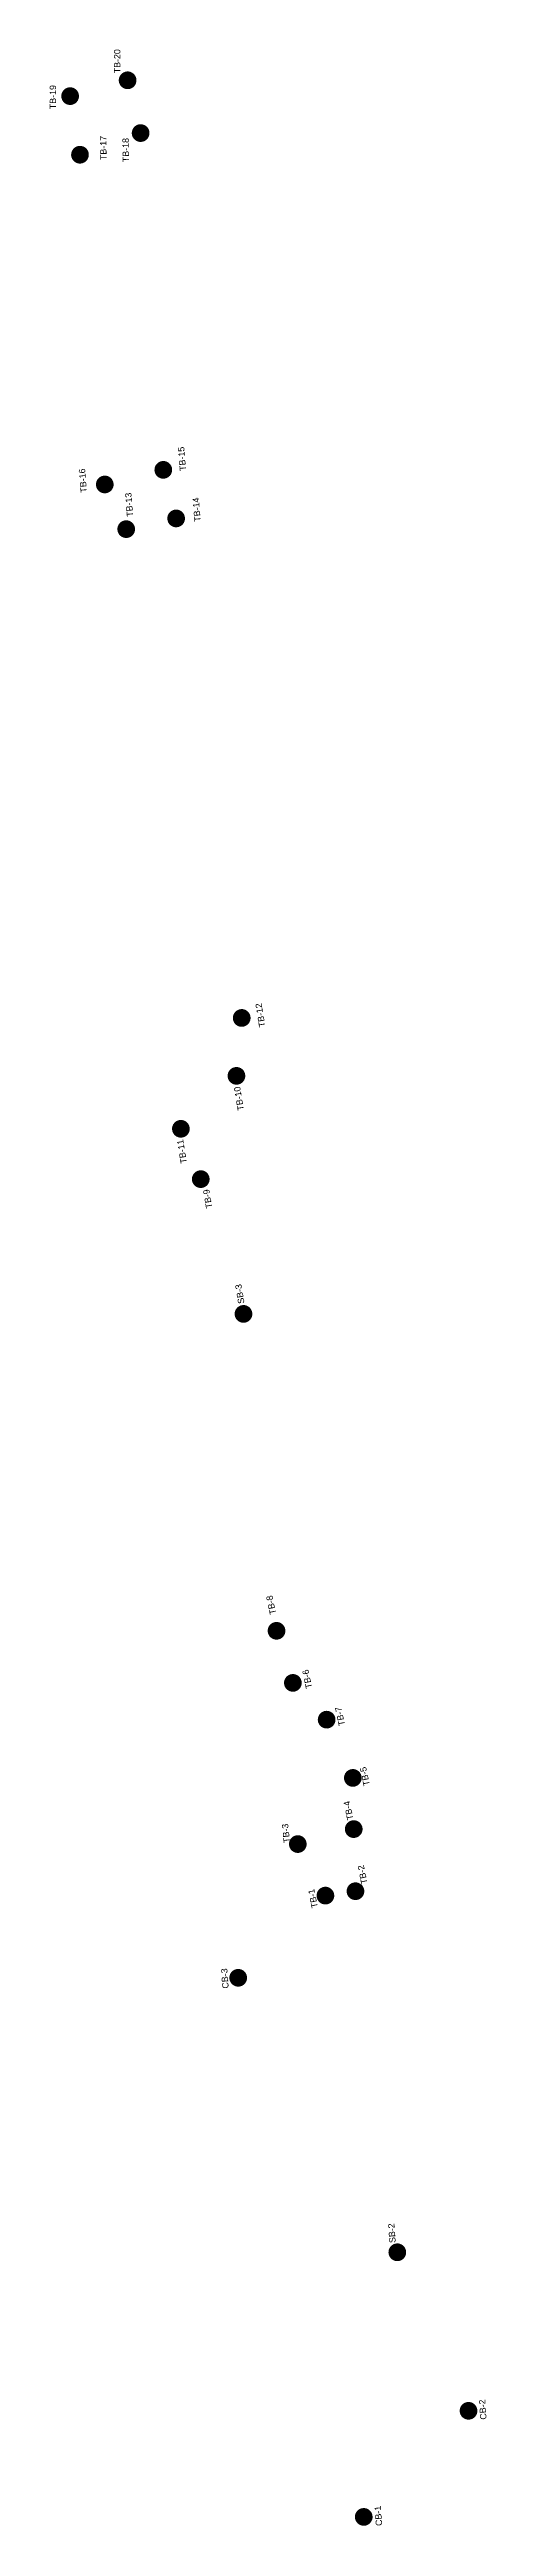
# Model space of a CAD drawing. Header units: millimetres. Extents: x 219800 to 220983, y 445090 to 449885.
# Drawn here: x 219800 to 220048, y 445090 to 446498 of the extents above; entities that cross this region are included whole.
import ezdxf

# ---------------------------------------------------------------- set-up
doc = ezdxf.new("R2010")
doc.units = ezdxf.units.MM
for name, color, linetype in [('!NCB', 210, 'Continuous'), ('!NSB', 3, 'Continuous'), ('!NTB', 1, 'Continuous'), ('보링점', 2, 'Continuous')]:
    doc.layers.add(name, color=color, linetype=linetype)
doc.styles.get("Standard").update_dxf_attribs({"font": 'arial.ttf'})

msp = doc.modelspace()

# ---------------------------------------------------------------- texts
at = {"layer": '보링점'}
for s, rotation, p in [('TB-20', 90.1664, (219840.2, 446484.7)), ('TB-19', 90.1664, (219803.6, 446464.3)), ('TB-17', 90.1664, (219832.3, 446435.4)), ('TB-18', 90.1664, (219845, 446434.2)), ('TB-15', 94.7457, (219877.6, 446258.9)), ('TB-16', 94.7457, (219821.2, 446246.5)), ('TB-13', 94.7457, (219847.5, 446232.8)), ('TB-14', 94.7457, (219885.9, 446230)), ('TB-12', 99.5015, (219922.7, 445942.9)), ('TB-10', 99.5015, (219910.5, 445895.5)), ('TB-11', 99.5015, (219878.1, 445865.4)), ('TB-9', 99.5015, (219892.5, 445839.9)), ('SB-3', 99.5015, (219910.8, 445785.7)), ('TB-8', 101.8063, (219928.8, 445609.2)), ('TB-6', 101.8063, (219949.3, 445567.1)), ('TB-7', 101.8063, (219968, 445545.9)), ('TB-5', 101.8063, (219982.1, 445511.8)), ('TB-4', 101.8063, (219972.8, 445492.4)), ('TB-3', 96.2146, (219936.7, 445479.2)), ('TB-2', 101.8063, (219980.8, 445456)), ('TB-1', 101.8063, (219952.6, 445442.4)), ('CB-3', 94.1146, (219901.8, 445396.3)), ('SB-2', 94.1146, (219996.8, 445251.7)), ('CB-2', 94.1146, (220048.5, 445151.3)), ('CB-1', 94.1146, (219989.1, 445090.9))]:
    msp.add_text(s, height=3.6, rotation=rotation, dxfattribs=at).set_placement(p)

# ---------------------------------------------------------------- blocks, each defined once
blk = doc.blocks.new('NSB')
at = {"layer": '!NSB'}
blk.add_hatch(color=255, dxfattribs=at).paths.add_polyline_path([(-6, 0, 1), (6, 0, 1)])
h = blk.add_hatch(color=256, dxfattribs=at)
h.paths.add_polyline_path([(0, 4.9, 0.414214), (-4.9, 0), (0, 0)])
h.paths.add_polyline_path([(4.9, 0), (0, 0), (0, -4.9, 0.414214)])
at = {"layer": '!NSB', "const_width": 0.5, "flags": 128}
blk.add_lwpolyline([(-5, 0, -1), (5, 0, -1)], format="xyb", close=True, dxfattribs=at)
at = {"layer": '!NSB'}
for points in [[(-5, 0), (5, 0)], [(0, 5), (0, -5)]]:
    blk.add_lwpolyline(points, dxfattribs=at)
blk = doc.blocks.new('NTB')
at = {"layer": '!NTB'}
blk.add_hatch(color=255, dxfattribs=at).paths.add_polyline_path([(-6, 0, 1), (6, 0, 1)])
h = blk.add_hatch(color=256, dxfattribs=at)
h.paths.add_polyline_path([(0, 4.9, 0.414214), (-4.9, 0), (0, 0)])
h.paths.add_polyline_path([(4.9, 0), (0, 0), (0, -4.9, 0.414214)])
at = {"layer": '!NTB', "const_width": 0.5, "flags": 128}
blk.add_lwpolyline([(-5, 0, -1), (5, 0, -1)], format="xyb", close=True, dxfattribs=at)
at = {"layer": '!NTB'}
for points in [[(-5, 0), (5, 0)], [(0, 5), (0, -5)]]:
    blk.add_lwpolyline(points, dxfattribs=at)
blk = doc.blocks.new('NCB')
at = {"layer": '!NCB'}
blk.add_hatch(color=255, dxfattribs=at).paths.add_polyline_path([(-6, 0, 1), (6, 0, 1)])
h = blk.add_hatch(color=256, dxfattribs=at)
h.paths.add_polyline_path([(0, 4.9, 0.414214), (-4.9, 0), (0, 0)])
h.paths.add_polyline_path([(4.9, 0), (0, 0), (0, -4.9, 0.414214)])
at = {"layer": '!NCB', "const_width": 0.5, "flags": 128}
blk.add_lwpolyline([(-5, 0, -1), (5, 0, -1)], format="xyb", close=True, dxfattribs=at)
at = {"layer": '!NCB'}
for points in [[(-5, 0), (5, 0)], [(0, 5), (0, -5)]]:
    blk.add_lwpolyline(points, dxfattribs=at)

# ---------------------------------------------------------------- linework, layer by layer
at = {"layer": '!NSB', "color": 5, "ltscale": 50}
msp.add_line((219841.3, 446222.9), (219840.1, 446222.8), dxfattribs=at)

# ---------------------------------------------------------------- block references
at = {"layer": '!NCB', "color": 1, "xscale": 0.84, "yscale": 0.84, "zscale": 0.84, "rotation": 94.09000000044573}
for p in [(219907.2, 445402.3), (220038.2, 445156.2), (219978.6, 445095.9)]:
    msp.add_blockref('NCB', p, dxfattribs=at)
at = {"layer": '!NSB', "color": 1, "xscale": 0.84, "yscale": 0.84, "zscale": 0.84, "rotation": 94.09000000044573}
for p in [(219910.2, 445779.6), (219997.7, 445246.3)]:
    msp.add_blockref('NSB', p, dxfattribs=at)
at = {"layer": '!NTB', "color": 1, "xscale": 0.84, "yscale": 0.84, "zscale": 0.84, "rotation": 94.09000000044573}
for p in [(219844.3, 446480.7), (219811.6, 446471.7), (219851.7, 446450.7), (219817.2, 446438.4), (219864.6, 446259.3), (219831.3, 446251), (219843.5, 446225.6), (219871.9, 446231.7), (219909.2, 445947.8), (219906.2, 445914.9), (219874.6, 445884.8), (219885.9, 445856.2), (219929, 445599.5), (219938.3, 445569.9), (219957.5, 445549), (219972.4, 445515.9), (219941.1, 445478.3), (219972.9, 445486.8), (219973.9, 445451.5), (219956.8, 445449)]:
    msp.add_blockref('NTB', p, dxfattribs=at)

msp.set_redraw_order([(e.dxf.handle, doc.entitydb.next_handle()) for e in msp.query("TEXT MTEXT ATTDEF DIMENSION ARC_DIMENSION")])  # texts and dimensions are drawn at this point

doc.saveas('drawing.dxf')
